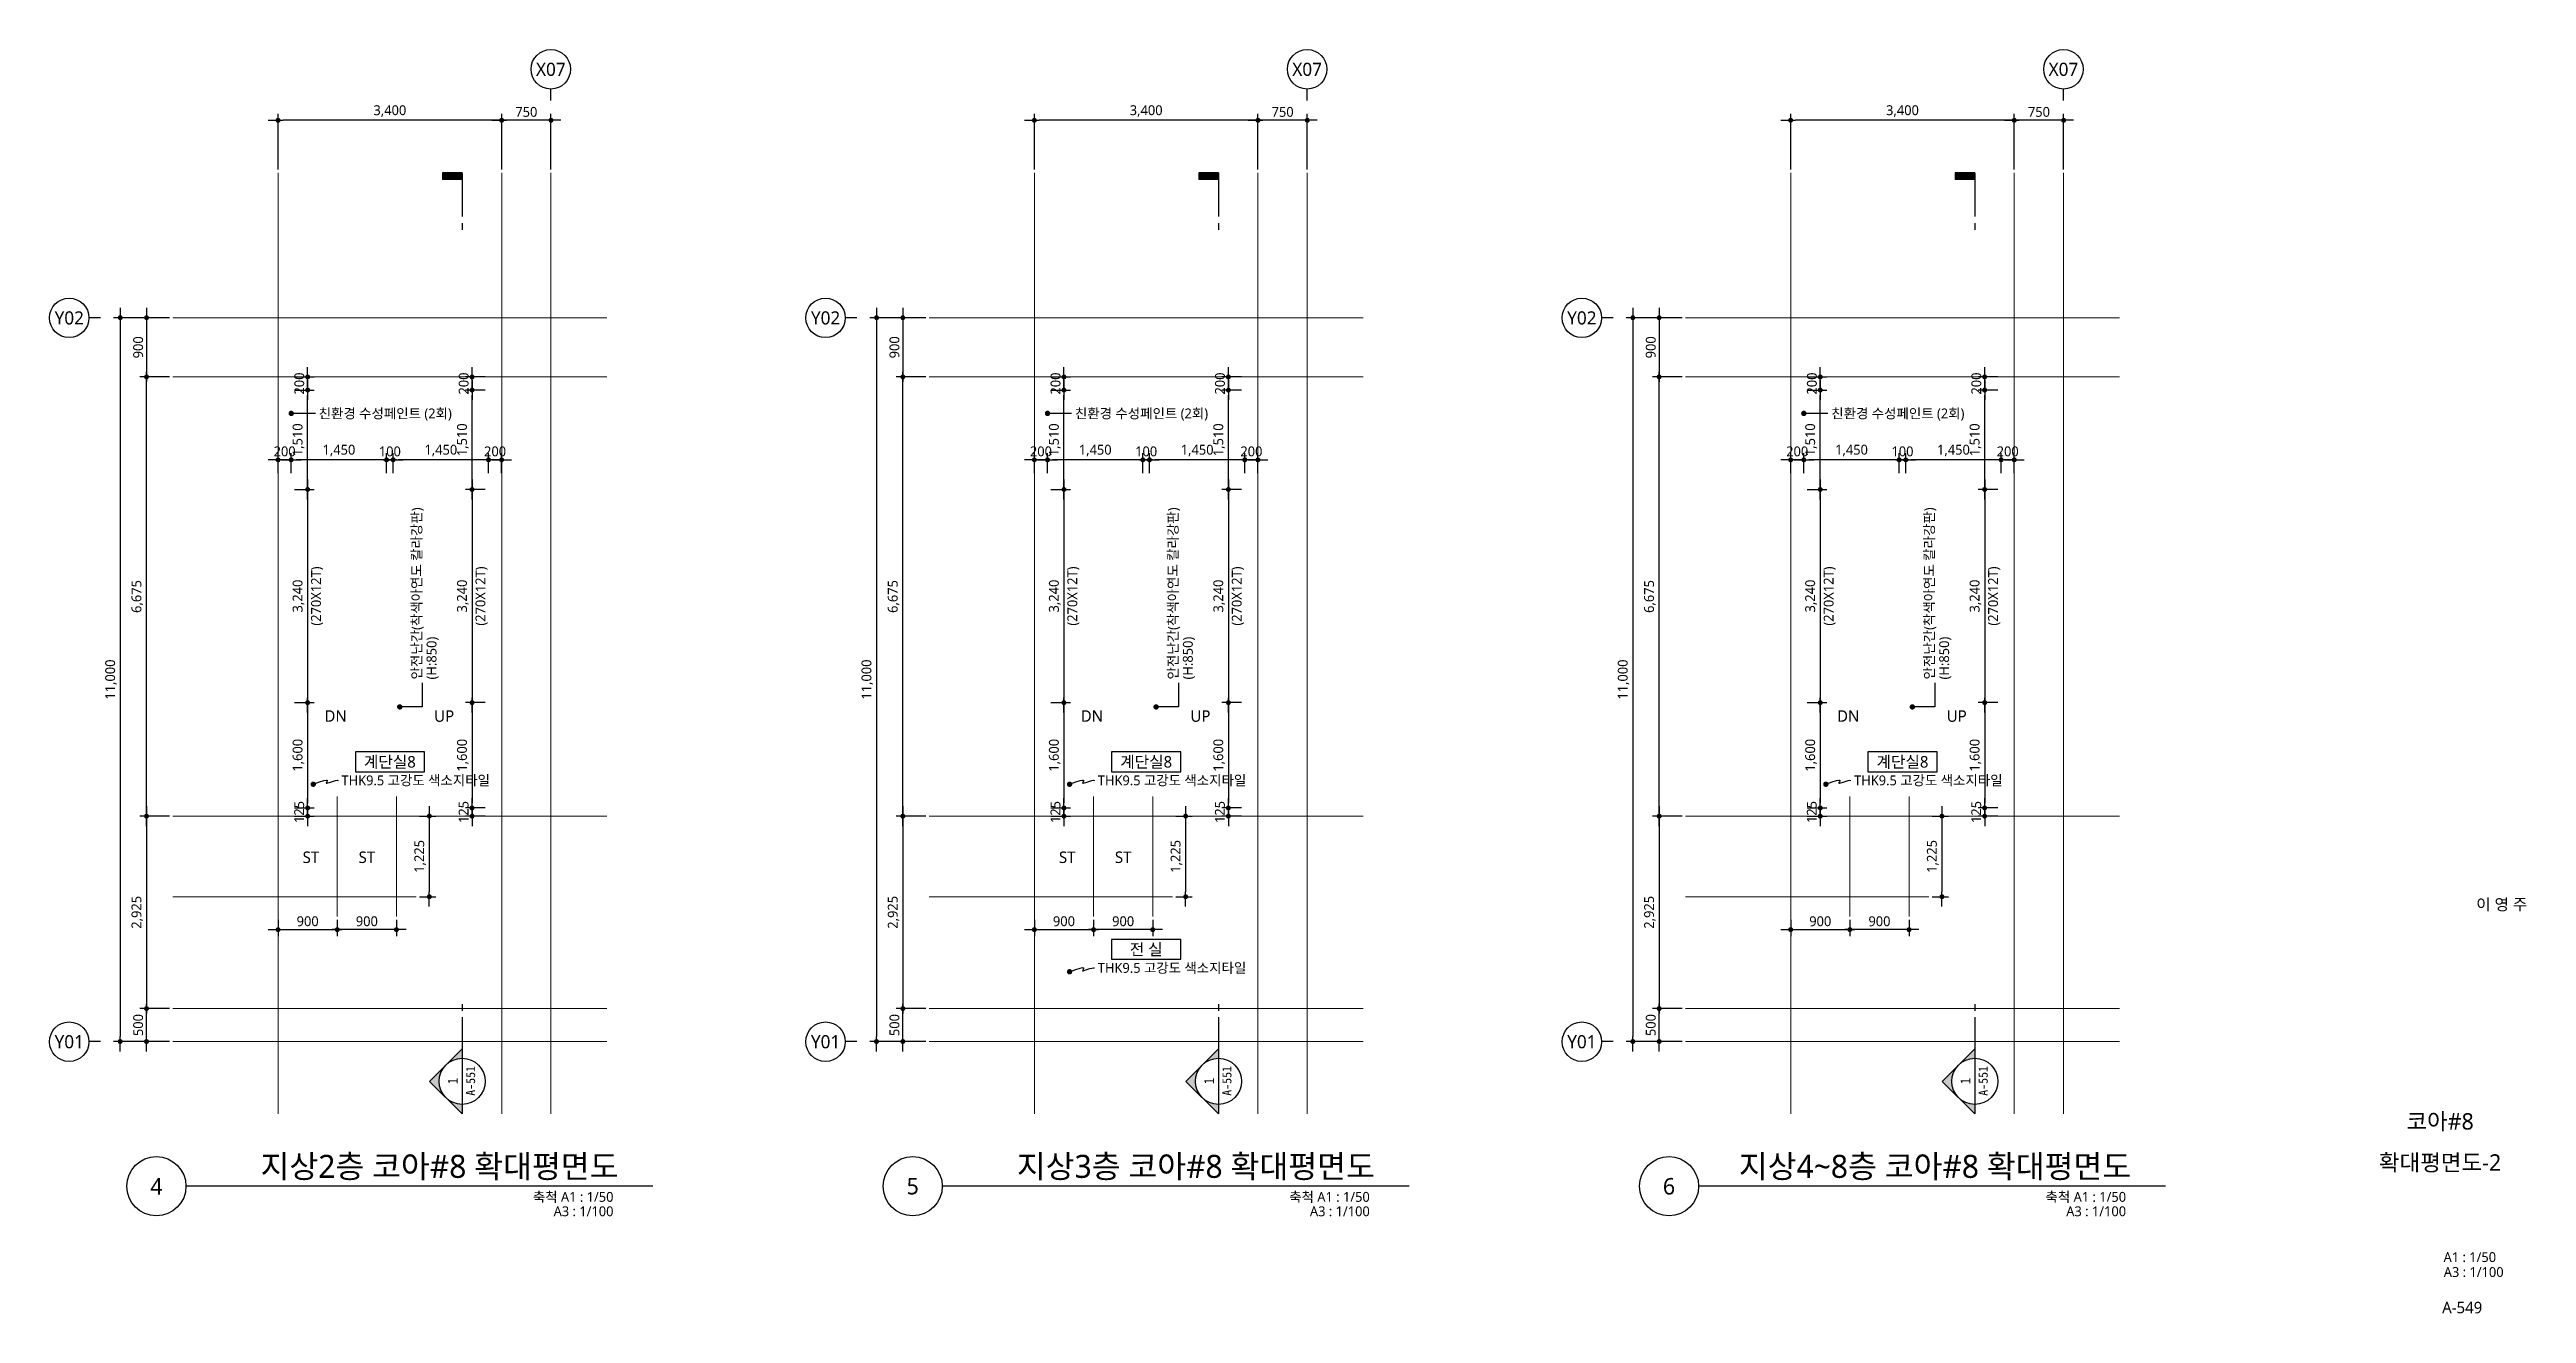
# Model space of a CAD drawing. Header units: millimetres. Extents: x 1467181 to 1850972, y 836037 to 895281.
# Drawn here: x 1640298 to 1677961, y 874037 to 893244 of the extents above; entities that cross this region are included whole.
import ezdxf
from ezdxf.enums import TextEntityAlignment as Align

# ---------------------------------------------------------------- set-up
doc = ezdxf.new("R2010")
doc.units = ezdxf.units.MM
doc.header["$MEASUREMENT"] = 0
doc.linetypes.add('CEN', pattern=[62, 60, -1, 0, -1])
doc.layers.get('0').update_dxf_attribs({"linetype": 'CONTINUOUS'})
for name, color, linetype, lineweight in [('A-AXIS-BUBL', 7, 'CONTINUOUS', 25), ('A-BORD-TEXT', 3, 'CONTINUOUS', 25), ('A-CNTL', 1, 'CEN', 15), ('A-DIMS', 7, 'CONTINUOUS', 25), ('A-MKXS-LEAD', 7, 'CONTINUOUS', 25), ('A-MKXS-MAK1', 3, 'CONTINUOUS', 25), ('A-MKXS-TEXT1', 3, 'CONTINUOUS', 25), ('A-MKXS-TEXT2', 7, 'CONTINUOUS', 25), ('A-MKXX-NAME', 3, 'CONTINUOUS', 25), ('A-MKXX-SYMB', 7, 'CONTINUOUS', 25), ('A-XXXX-SYMB', 7, 'CONTINUOUS', 25), ('A-XXXX-TXT1', 3, 'CONTINUOUS', 25), ('A-XXXX-TXT2', 3, 'CONTINUOUS', 25)]:
    doc.layers.add(name, color=color, linetype=linetype, lineweight=lineweight)
doc.styles.add('HY울릉도L', font='')
doc.styles.add('돋움체', font='')
doc.styles.add('맑은고딕', font='malgun.ttf')
doc.styles.get('HY울릉도L').set_extended_font_data('HYwulM')
doc.styles.get('돋움체').set_extended_font_data('DotumChe')
doc.dimstyles.new('CDIM', dxfattribs={"dimtxt": 3, "dimasz": 1.5, "dimexe": 2, "dimexo": 1, "dimgap": 1, "dimtad": 1, "dimdec": 0, "dimrnd": 0.5, "dimzin": 0, "dimdsep": 32, "dimlunit": 6, "dimtxsty": 'HY울릉도L', "dimblk1": '_CIDOT', "dimblk2": '_CIDOT', "dimsah": 1, "dimcen": 5.5, "dimclrd": 2, "dimclre": 2, "dimclrt": 7, "dimadec": 0, "dimazin": 0, "dimtfac": 1, "dimtdec": 0, "dimtix": 1, "dimtmove": 2, "dimatfit": 1, "dimldrblk": '_CIDOT', "dimfxl": 1, "dimtolj": 1, "dimtzin": 0, "dimlwd": -1, "dimarcsym": 0})

msp = doc.modelspace()

# ---------------------------------------------------------------- texts
at = {"layer": 'A-BORD-TEXT', "style": '맑은고딕'}
for s, height, p in [('이 영 주', 175, (1677973.8, 880165.5)), ('A1 : 1/50', 150, (1677499, 874817.8)), ('A3 : 1/100', 150, (1677613.9, 874591)), ('A-549', 175, (1677289.2, 874039.2))]:
    msp.add_text(s, height=height, dxfattribs=at).set_placement(p, align=Align.RIGHT)
for s, p in [('코아#8', (1676648.2, 876955.6)), ('확대평면도-2', (1676648.2, 876330.6))]:
    msp.add_text(s, height=250, dxfattribs=at).set_placement(p, align=Align.MIDDLE_CENTER)
at = {"layer": 'A-MKXS-TEXT1', "style": '맑은고딕'}
for s, p in [('친환경 수성페인트 (2회)', (1644390.3, 887714.8)), ('친환경 수성페인트 (2회)', (1655890.1, 887714.8)), ('친환경 수성페인트 (2회)', (1667390.3, 887714.8)), ('THK9.5 고강도 색소지타일', (1644737.6, 882138.3)), ('THK9.5 고강도 색소지타일', (1656237.6, 882138.3)), ('THK9.5 고강도 색소지타일', (1667737.6, 882138.3)), ('THK9.5 고강도 색소지타일', (1656237.6, 879288.3))]:
    msp.add_text(s, height=150, dxfattribs=at).set_placement(p, align=Align.MIDDLE_LEFT)
for s, p in [('안전난간(착색아연도 칼라강판)', (1645879.2, 883671.4)), ('안전난간(착색아연도 칼라강판)', (1657379.2, 883671.4)), ('안전난간(착색아연도 칼라강판)', (1668879.2, 883671.4)), ('(H:850)', (1646106.7, 883671.4)), ('(H:850)', (1657606.7, 883671.4)), ('(H:850)', (1669106.7, 883671.4))]:
    msp.add_text(s, height=150, rotation=90, dxfattribs=at).set_placement(p, align=Align.MIDDLE_LEFT)
at = {"layer": 'A-MKXX-NAME', "style": '맑은고딕'}
for s, p in [('DN', (1644648.3, 883115.6)), ('UP', (1646298.3, 883115.6)), ('DN', (1656148.3, 883115.6)), ('UP', (1657798.3, 883115.6)), ('DN', (1667648.3, 883115.6)), ('UP', (1669298.3, 883115.6)), ('계단실8', (1645473.2, 882419.4)), ('계단실8', (1656973.3, 882419.4)), ('계단실8', (1668473.3, 882419.4)), ('ST', (1644273.2, 880969.4)), ('ST', (1645123.2, 880969.4)), ('ST', (1655773.2, 880969.4)), ('ST', (1656623.2, 880969.4)), ('전 실', (1656973.2, 879569.4))]:
    msp.add_text(s, height=175, dxfattribs=at).set_placement(p, align=Align.MIDDLE_CENTER)
at = {"layer": 'A-XXXX-TXT1', "style": '맑은고딕'}
for s, p in [('지상2층 코아#8 확대평면도', (1648951.2, 875992)), ('지상3층 코아#8 확대평면도', (1660451.2, 875992)), ('지상4~8층 코아#8 확대평면도', (1671951.2, 875992))]:
    msp.add_text(s, height=350, dxfattribs=at).set_placement(p, align=Align.BOTTOM_RIGHT)
for s, p in [('4', (1641923.2, 875969.4)), ('5', (1653423.2, 875969.4)), ('6', (1664923.2, 875969.4))]:
    msp.add_text(s, height=250, dxfattribs=at).set_placement(p, align=Align.MIDDLE)
for s, p in [('축척 A1 : 1/50', (1648873.4, 875883.2)), ('A3 : 1/100', (1648873.4, 875664.3)), ('축척 A1 : 1/50', (1660373.4, 875883.2)), ('A3 : 1/100', (1660373.4, 875664.3)), ('축척 A1 : 1/50', (1671873.4, 875883.2)), ('A3 : 1/100', (1671873.4, 875664.3))]:
    msp.add_text(s, height=150, dxfattribs=at).set_placement(p, align=Align.TOP_RIGHT)

# ---------------------------------------------------------------- blocks, each defined once
blk = doc.blocks.new('_CIDOT')
at = {"color": 0, "linetype": 'ByBlock'}
blk.add_line((2, 0), (-1, 0), dxfattribs=at)
at = {"color": 0, "linetype": 'ByBlock', "const_width": 0.5}
blk.add_lwpolyline([(-0.25, 0, 1), (0.25, 0, 1)], format="xyb", close=True, dxfattribs=at)
blk = doc.blocks.new('*D15')
at = {"layer": 'A-DIMS', "lineweight": -2, "transparency": 16777216}
for p, q in [((-750, 13250), (-750, 14100)), ((0, 13250), (0, 14100))]:
    blk.add_line(p, q, dxfattribs=at)
at = {"layer": 'A-DIMS', "transparency": 16777216}
blk.add_line((-75, 14000), (-675, 14000), dxfattribs=at)
at = {"layer": 'A-DIMS', "transparency": 16777216, "xscale": 75, "yscale": 75, "zscale": 75, "rotation": 180}
blk.add_blockref('_CIDOT', (-750, 14000), dxfattribs=at)
at = {"layer": 'A-DIMS', "transparency": 16777216, "xscale": 75, "yscale": 75, "zscale": 75}
blk.add_blockref('_CIDOT', (0, 14000), dxfattribs=at)
at = {"layer": 'A-DIMS', "color": 3, "transparency": 16777216, "insert": (-375, 14127), "char_height": 150, "attachment_point": 5, "style": '맑은고딕'}
blk.add_mtext('\\A1;750', dxfattribs=at)
blk = doc.blocks.new('*D16')
at = {"layer": 'A-DIMS', "lineweight": -2, "transparency": 16777216}
for p, q in [((-4150, 13250), (-4150, 14100)), ((-750, 13250), (-750, 14100))]:
    blk.add_line(p, q, dxfattribs=at)
at = {"layer": 'A-DIMS', "transparency": 16777216}
blk.add_line((-825, 14000), (-4075, 14000), dxfattribs=at)
at = {"layer": 'A-DIMS', "transparency": 16777216, "xscale": 75, "yscale": 75, "zscale": 75, "rotation": 180}
blk.add_blockref('_CIDOT', (-4150, 14000), dxfattribs=at)
at = {"layer": 'A-DIMS', "transparency": 16777216, "xscale": 75, "yscale": 75, "zscale": 75}
blk.add_blockref('_CIDOT', (-750, 14000), dxfattribs=at)
at = {"layer": 'A-DIMS', "color": 3, "transparency": 16777216, "insert": (-2450, 14140), "char_height": 150, "attachment_point": 5, "style": '맑은고딕'}
blk.add_mtext('\\A1;3,400', dxfattribs=at)
blk = doc.blocks.new('*D17')
at = {"layer": 'A-DIMS', "lineweight": -2, "transparency": 16777216}
for p, q in [((-5800, 10100), (-6250, 10100)), ((-5800, 3425), (-6250, 3425))]:
    blk.add_line(p, q, dxfattribs=at)
at = {"layer": 'A-DIMS', "transparency": 16777216}
blk.add_line((-6150, 3500), (-6150, 10025), dxfattribs=at)
at = {"layer": 'A-DIMS', "transparency": 16777216, "xscale": 75, "yscale": 75, "zscale": 75}
for p, rotation in [((-6150, 10100), 90), ((-6150, 3425), 270)]:
    blk.add_blockref('_CIDOT', p, dxfattribs=dict(at, rotation=rotation))
at = {"layer": 'A-DIMS', "color": 3, "transparency": 16777216, "insert": (-6290, 6763), "char_height": 150, "attachment_point": 5, "rotation": 90, "style": '맑은고딕'}
blk.add_mtext('\\A1;6,675', dxfattribs=at)
blk = doc.blocks.new('*D18')
at = {"layer": 'A-DIMS', "lineweight": -2, "transparency": 16777216}
for p, q in [((-5800, 11000), (-6250, 11000)), ((-5800, 10100), (-6250, 10100))]:
    blk.add_line(p, q, dxfattribs=at)
at = {"layer": 'A-DIMS', "transparency": 16777216}
blk.add_line((-6150, 10925), (-6150, 10175), dxfattribs=at)
at = {"layer": 'A-DIMS', "transparency": 16777216, "xscale": 75, "yscale": 75, "zscale": 75}
for p, rotation in [((-6150, 11000), 90), ((-6150, 10100), 270)]:
    blk.add_blockref('_CIDOT', p, dxfattribs=dict(at, rotation=rotation))
at = {"layer": 'A-DIMS', "color": 3, "transparency": 16777216, "insert": (-6277, 10550), "char_height": 150, "attachment_point": 5, "rotation": 90, "style": '맑은고딕'}
blk.add_mtext('\\A1;900', dxfattribs=at)
blk = doc.blocks.new('*D19')
at = {"layer": 'A-DIMS', "lineweight": -2, "transparency": 16777216}
for p, q in [((-5800, 11000), (-6650, 11000)), ((-5800, 0), (-6650, 0))]:
    blk.add_line(p, q, dxfattribs=at)
at = {"layer": 'A-DIMS', "transparency": 16777216}
blk.add_line((-6550, 10925), (-6550, 75), dxfattribs=at)
at = {"layer": 'A-DIMS', "transparency": 16777216, "xscale": 75, "yscale": 75, "zscale": 75}
for p, rotation in [((-6550, 11000), 90), ((-6550, 0), 270)]:
    blk.add_blockref('_CIDOT', p, dxfattribs=dict(at, rotation=rotation))
at = {"layer": 'A-DIMS', "color": 3, "transparency": 16777216, "insert": (-6690, 5500), "char_height": 150, "attachment_point": 5, "rotation": 90, "style": '맑은고딕'}
blk.add_mtext('\\A1;11,000', dxfattribs=at)
blk = doc.blocks.new('*D20')
at = {"layer": 'A-DIMS', "lineweight": -2, "transparency": 16777216}
for p, q in [((-5800, 3425), (-6250, 3425)), ((-5800, 500), (-6250, 500))]:
    blk.add_line(p, q, dxfattribs=at)
at = {"layer": 'A-DIMS', "transparency": 16777216}
blk.add_line((-6150, 3350), (-6150, 575), dxfattribs=at)
at = {"layer": 'A-DIMS', "transparency": 16777216, "xscale": 75, "yscale": 75, "zscale": 75}
for p, rotation in [((-6150, 3425), 90), ((-6150, 500), 270)]:
    blk.add_blockref('_CIDOT', p, dxfattribs=dict(at, rotation=rotation))
at = {"layer": 'A-DIMS', "color": 3, "transparency": 16777216, "insert": (-6290, 1963), "char_height": 150, "attachment_point": 5, "rotation": 90, "style": '맑은고딕'}
blk.add_mtext('\\A1;2,925', dxfattribs=at)
blk = doc.blocks.new('*D21')
at = {"layer": 'A-DIMS', "lineweight": -2, "transparency": 16777216}
for p, q in [((-5800, 500), (-6250, 500)), ((-5800, 0), (-6250, 0))]:
    blk.add_line(p, q, dxfattribs=at)
at = {"layer": 'A-DIMS', "transparency": 16777216}
blk.add_line((-6150, 75), (-6150, 425), dxfattribs=at)
at = {"layer": 'A-DIMS', "transparency": 16777216, "xscale": 75, "yscale": 75, "zscale": 75}
for p, rotation in [((-6150, 500), 90), ((-6150, 0), 270)]:
    blk.add_blockref('_CIDOT', p, dxfattribs=dict(at, rotation=rotation))
at = {"layer": 'A-DIMS', "color": 3, "transparency": 16777216, "insert": (-6277, 250), "char_height": 150, "attachment_point": 5, "rotation": 90, "style": '맑은고딕'}
blk.add_mtext('\\A1;500', dxfattribs=at)
blk = doc.blocks.new('*D22')
at = {"layer": 'A-DIMS', "lineweight": -2, "transparency": 16777216}
for p, q in [((-3250, 1850), (-3250, 1600)), ((-2350, 1850), (-2350, 1600))]:
    blk.add_line(p, q, dxfattribs=at)
at = {"layer": 'A-DIMS', "transparency": 16777216}
blk.add_line((-2425, 1700), (-3175, 1700), dxfattribs=at)
at = {"layer": 'A-DIMS', "transparency": 16777216, "xscale": 75, "yscale": 75, "zscale": 75, "rotation": 180}
blk.add_blockref('_CIDOT', (-3250, 1700), dxfattribs=at)
at = {"layer": 'A-DIMS', "transparency": 16777216, "xscale": 75, "yscale": 75, "zscale": 75}
blk.add_blockref('_CIDOT', (-2350, 1700), dxfattribs=at)
at = {"layer": 'A-DIMS', "color": 3, "transparency": 16777216, "insert": (-2800, 1827), "char_height": 150, "attachment_point": 5, "style": '맑은고딕'}
blk.add_mtext('\\A1;900', dxfattribs=at)
blk = doc.blocks.new('*D23')
at = {"layer": 'A-DIMS', "lineweight": -2, "transparency": 16777216}
for p, q in [((-4150, 1850), (-4150, 1600)), ((-3250, 1850), (-3250, 1600))]:
    blk.add_line(p, q, dxfattribs=at)
at = {"layer": 'A-DIMS', "transparency": 16777216}
blk.add_line((-4075, 1700), (-3325, 1700), dxfattribs=at)
at = {"layer": 'A-DIMS', "transparency": 16777216, "xscale": 75, "yscale": 75, "zscale": 75, "rotation": 180}
blk.add_blockref('_CIDOT', (-4150, 1700), dxfattribs=at)
at = {"layer": 'A-DIMS', "transparency": 16777216, "xscale": 75, "yscale": 75, "zscale": 75}
blk.add_blockref('_CIDOT', (-3250, 1700), dxfattribs=at)
at = {"layer": 'A-DIMS', "color": 3, "transparency": 16777216, "insert": (-3700, 1827), "char_height": 150, "attachment_point": 5, "style": '맑은고딕'}
blk.add_mtext('\\A1;900', dxfattribs=at)
blk = doc.blocks.new('*D24')
at = {"layer": 'A-DIMS', "lineweight": -2, "transparency": 16777216}
for p, q in [((-2000, 3425), (-1750, 3425)), ((-2000, 2200), (-1750, 2200))]:
    blk.add_line(p, q, dxfattribs=at)
at = {"layer": 'A-DIMS', "transparency": 16777216}
blk.add_line((-1850, 3350), (-1850, 2275), dxfattribs=at)
at = {"layer": 'A-DIMS', "transparency": 16777216, "xscale": 75, "yscale": 75, "zscale": 75}
for p, rotation in [((-1850, 3425), 90), ((-1850, 2200), 270)]:
    blk.add_blockref('_CIDOT', p, dxfattribs=dict(at, rotation=rotation))
at = {"layer": 'A-DIMS', "color": 3, "transparency": 16777216, "insert": (-1990, 2813), "char_height": 150, "attachment_point": 5, "rotation": 90, "style": '맑은고딕'}
blk.add_mtext('\\A1;1,225', dxfattribs=at)
blk = doc.blocks.new('CORE 8- 단면')
at = {"layer": 'A-MKXS-MAK1'}
blk.add_hatch(color=256, dxfattribs=at).paths.add_polyline_path([(22637, 13698), (22637, 13798), (22937, 13798), (22937, 13698)])
h = blk.add_hatch(color=256, dxfattribs=at)
h.paths.add_polyline_path([(22442, -7), (22690, 241, 0.414214), (22690, -254)])
h.paths.add_polyline_path([(22690, 241), (22937, 488), (22937, 343, 0.198912)])
h.paths.add_polyline_path([(22690, -254, 0.198912), (22937, -357), (22937, -502)])
for p, q in [((22637, 13798), (22637, 13698)), ((22937, 13798), (22637, 13798)), ((22937, 13698), (22637, 13698)), ((22937, 13798), (22937, 13135)), ((22937, 13035), (22937, 12935)), ((22937, 1166), (22937, 1066)), ((22937, 966), (22937, -502)), ((22937, 488), (22442, -7)), ((22937, -502), (22442, -7))]:
    blk.add_line(p, q, dxfattribs=at)
blk.add_circle((22937, -7), 350, dxfattribs=at)
at = {"layer": 'A-MKXS-TEXT2', "style": '돋움체'}
for s, height, p in [('1', 150, (22793, -2)), ('A-551', 140, (23065, 0))]:
    blk.add_text(s, height=height, rotation=90, dxfattribs=at).set_placement(p, align=Align.MIDDLE)
blk = doc.blocks.new('*D314')
at = {"layer": 'A-DIMS', "lineweight": -2, "transparency": 16777216}
for p, q in [((1646923, 886559), (1646623, 886559)), ((1646923, 883319), (1646623, 883319))]:
    blk.add_line(p, q, dxfattribs=at)
at = {"layer": 'A-DIMS', "transparency": 16777216}
blk.add_line((1646723, 886484), (1646723, 883394), dxfattribs=at)
at = {"layer": 'A-DIMS', "transparency": 16777216, "xscale": 75, "yscale": 75, "zscale": 75}
for p, rotation in [((1646723, 886559), 90), ((1646723, 883319), 270)]:
    blk.add_blockref('_CIDOT', p, dxfattribs=dict(at, rotation=rotation))
at = {"layer": 'A-DIMS', "color": 3, "transparency": 16777216, "char_height": 150, "attachment_point": 5, "rotation": 90, "style": '맑은고딕'}
for s, insert in [('\\A1;3,240', (1646583, 884939)), ('\\A1;(270X12T)', (1646867, 884939))]:
    blk.add_mtext(s, dxfattribs=dict(at, insert=insert))
blk = doc.blocks.new('*D315')
at = {"layer": 'A-DIMS', "lineweight": -2, "transparency": 16777216}
for p, q in [((1646923, 888069), (1646623, 888069)), ((1646923, 886559), (1646623, 886559))]:
    blk.add_line(p, q, dxfattribs=at)
at = {"layer": 'A-DIMS', "transparency": 16777216}
blk.add_line((1646723, 886634), (1646723, 887994), dxfattribs=at)
at = {"layer": 'A-DIMS', "transparency": 16777216, "xscale": 75, "yscale": 75, "zscale": 75}
for p, rotation in [((1646723, 888069), 90), ((1646723, 886559), 270)]:
    blk.add_blockref('_CIDOT', p, dxfattribs=dict(at, rotation=rotation))
at = {"layer": 'A-DIMS', "color": 3, "transparency": 16777216, "insert": (1646583, 887314), "char_height": 150, "attachment_point": 5, "rotation": 90, "style": '맑은고딕'}
blk.add_mtext('\\A1;1,510', dxfattribs=at)
blk = doc.blocks.new('*D316')
at = {"layer": 'A-DIMS', "lineweight": -2, "transparency": 16777216}
for p, q in [((1646923, 883319), (1646623, 883319)), ((1646923, 881719), (1646623, 881719))]:
    blk.add_line(p, q, dxfattribs=at)
at = {"layer": 'A-DIMS', "transparency": 16777216}
blk.add_line((1646723, 883244), (1646723, 881794), dxfattribs=at)
at = {"layer": 'A-DIMS', "transparency": 16777216, "xscale": 75, "yscale": 75, "zscale": 75}
for p, rotation in [((1646723, 883319), 90), ((1646723, 881719), 270)]:
    blk.add_blockref('_CIDOT', p, dxfattribs=dict(at, rotation=rotation))
at = {"layer": 'A-DIMS', "color": 3, "transparency": 16777216, "insert": (1646583, 882519), "char_height": 150, "attachment_point": 5, "rotation": 90, "style": '맑은고딕'}
blk.add_mtext('\\A1;1,600', dxfattribs=at)
blk = doc.blocks.new('*D317')
at = {"layer": 'A-DIMS', "lineweight": -2, "transparency": 16777216}
for p, q in [((1646923, 881719), (1646623, 881719)), ((1646923, 881594), (1646623, 881594))]:
    blk.add_line(p, q, dxfattribs=at)
at = {"layer": 'A-DIMS', "transparency": 16777216}
for p, q in [((1646723, 881794), (1646723, 881869)), ((1646723, 881719), (1646723, 881594)), ((1646723, 881519), (1646723, 881444))]:
    blk.add_line(p, q, dxfattribs=at)
at = {"layer": 'A-DIMS', "transparency": 16777216, "xscale": 75, "yscale": 75, "zscale": 75}
for p, rotation in [((1646723, 881719), 270), ((1646723, 881594), 90)]:
    blk.add_blockref('_CIDOT', p, dxfattribs=dict(at, rotation=rotation))
at = {"layer": 'A-DIMS', "color": 3, "transparency": 16777216, "insert": (1646595, 881657), "char_height": 150, "attachment_point": 5, "rotation": 90, "style": '맑은고딕'}
blk.add_mtext('\\A1;125', dxfattribs=at)
blk = doc.blocks.new('*D318')
at = {"layer": 'A-DIMS', "lineweight": -2, "transparency": 16777216}
for p, q in [((1646923, 888269), (1646623, 888269)), ((1646923, 888069), (1646623, 888069))]:
    blk.add_line(p, q, dxfattribs=at)
at = {"layer": 'A-DIMS', "transparency": 16777216}
for p, q in [((1646723, 888344), (1646723, 888419)), ((1646723, 888069), (1646723, 888269)), ((1646723, 887994), (1646723, 887919))]:
    blk.add_line(p, q, dxfattribs=at)
at = {"layer": 'A-DIMS', "transparency": 16777216, "xscale": 75, "yscale": 75, "zscale": 75}
for p, rotation in [((1646723, 888269), 270), ((1646723, 888069), 90)]:
    blk.add_blockref('_CIDOT', p, dxfattribs=dict(at, rotation=rotation))
at = {"layer": 'A-DIMS', "color": 3, "transparency": 16777216, "insert": (1646596, 888169), "char_height": 150, "attachment_point": 5, "rotation": 90, "style": '맑은고딕'}
blk.add_mtext('\\A1;200', dxfattribs=at)
blk = doc.blocks.new('*D319')
at = {"layer": 'A-DIMS', "lineweight": -2, "transparency": 16777216}
for p, q in [((1645523, 886809), (1645523, 887109)), ((1646973, 886809), (1646973, 887109))]:
    blk.add_line(p, q, dxfattribs=at)
at = {"layer": 'A-DIMS', "transparency": 16777216}
blk.add_line((1646898, 887009), (1645598, 887009), dxfattribs=at)
at = {"layer": 'A-DIMS', "transparency": 16777216, "xscale": 75, "yscale": 75, "zscale": 75, "rotation": 180}
blk.add_blockref('_CIDOT', (1645523, 887009), dxfattribs=at)
at = {"layer": 'A-DIMS', "transparency": 16777216, "xscale": 75, "yscale": 75, "zscale": 75}
blk.add_blockref('_CIDOT', (1646973, 887009), dxfattribs=at)
at = {"layer": 'A-DIMS', "color": 3, "transparency": 16777216, "insert": (1646248, 887150), "char_height": 150, "attachment_point": 5, "style": '맑은고딕'}
blk.add_mtext('\\A1;1,450', dxfattribs=at)
blk = doc.blocks.new('*D320')
at = {"layer": 'A-DIMS', "transparency": 16777216}
for p, q in [((1646898, 887009), (1646823, 887009)), ((1647173, 887009), (1646973, 887009)), ((1647248, 887009), (1647323, 887009))]:
    blk.add_line(p, q, dxfattribs=at)
at = {"layer": 'A-DIMS', "lineweight": -2, "transparency": 16777216}
for p, q in [((1646973, 886809), (1646973, 887109)), ((1647173, 886809), (1647173, 887109))]:
    blk.add_line(p, q, dxfattribs=at)
at = {"layer": 'A-DIMS', "transparency": 16777216, "xscale": 75, "yscale": 75, "zscale": 75}
blk.add_blockref('_CIDOT', (1646973, 887009), dxfattribs=at)
at = {"layer": 'A-DIMS', "transparency": 16777216, "xscale": 75, "yscale": 75, "zscale": 75, "rotation": 180}
blk.add_blockref('_CIDOT', (1647173, 887009), dxfattribs=at)
at = {"layer": 'A-DIMS', "color": 3, "transparency": 16777216, "insert": (1647073, 887137), "char_height": 150, "attachment_point": 5, "style": '맑은고딕'}
blk.add_mtext('\\A1;200', dxfattribs=at)
blk = doc.blocks.new('*D321')
at = {"layer": 'A-DIMS', "lineweight": -2, "transparency": 16777216}
for p, q in [((1643973, 886809), (1643973, 887109)), ((1645423, 886809), (1645423, 887109))]:
    blk.add_line(p, q, dxfattribs=at)
at = {"layer": 'A-DIMS', "transparency": 16777216}
blk.add_line((1645348, 887009), (1644048, 887009), dxfattribs=at)
at = {"layer": 'A-DIMS', "transparency": 16777216, "xscale": 75, "yscale": 75, "zscale": 75, "rotation": 180}
blk.add_blockref('_CIDOT', (1643973, 887009), dxfattribs=at)
at = {"layer": 'A-DIMS', "transparency": 16777216, "xscale": 75, "yscale": 75, "zscale": 75}
blk.add_blockref('_CIDOT', (1645423, 887009), dxfattribs=at)
at = {"layer": 'A-DIMS', "color": 3, "transparency": 16777216, "insert": (1644698, 887150), "char_height": 150, "attachment_point": 5, "style": '맑은고딕'}
blk.add_mtext('\\A1;1,450', dxfattribs=at)
blk = doc.blocks.new('*D322')
at = {"layer": 'A-DIMS', "transparency": 16777216}
for p, q in [((1645348, 887009), (1645273, 887009)), ((1645523, 887009), (1645423, 887009)), ((1645598, 887009), (1645673, 887009))]:
    blk.add_line(p, q, dxfattribs=at)
at = {"layer": 'A-DIMS', "lineweight": -2, "transparency": 16777216}
for p, q in [((1645423, 886809), (1645423, 887109)), ((1645523, 886809), (1645523, 887109))]:
    blk.add_line(p, q, dxfattribs=at)
at = {"layer": 'A-DIMS', "transparency": 16777216, "xscale": 75, "yscale": 75, "zscale": 75}
blk.add_blockref('_CIDOT', (1645423, 887009), dxfattribs=at)
at = {"layer": 'A-DIMS', "transparency": 16777216, "xscale": 75, "yscale": 75, "zscale": 75, "rotation": 180}
blk.add_blockref('_CIDOT', (1645523, 887009), dxfattribs=at)
at = {"layer": 'A-DIMS', "color": 3, "transparency": 16777216, "insert": (1645473, 887137), "char_height": 150, "attachment_point": 5, "style": '맑은고딕'}
blk.add_mtext('\\A1;100', dxfattribs=at)
blk = doc.blocks.new('*D323')
at = {"layer": 'A-DIMS', "transparency": 16777216}
for p, q in [((1643698, 887009), (1643623, 887009)), ((1643973, 887009), (1643773, 887009)), ((1644048, 887009), (1644123, 887009))]:
    blk.add_line(p, q, dxfattribs=at)
at = {"layer": 'A-DIMS', "lineweight": -2, "transparency": 16777216}
for p, q in [((1643773, 886809), (1643773, 887109)), ((1643973, 886809), (1643973, 887109))]:
    blk.add_line(p, q, dxfattribs=at)
at = {"layer": 'A-DIMS', "transparency": 16777216, "xscale": 75, "yscale": 75, "zscale": 75}
blk.add_blockref('_CIDOT', (1643773, 887009), dxfattribs=at)
at = {"layer": 'A-DIMS', "transparency": 16777216, "xscale": 75, "yscale": 75, "zscale": 75, "rotation": 180}
blk.add_blockref('_CIDOT', (1643973, 887009), dxfattribs=at)
at = {"layer": 'A-DIMS', "color": 3, "transparency": 16777216, "insert": (1643873, 887137), "char_height": 150, "attachment_point": 5, "style": '맑은고딕'}
blk.add_mtext('\\A1;200', dxfattribs=at)
blk = doc.blocks.new('*D324')
at = {"layer": 'A-DIMS', "lineweight": -2, "transparency": 16777216}
for p, q in [((1644023, 886559), (1644323, 886559)), ((1644023, 883319), (1644323, 883319))]:
    blk.add_line(p, q, dxfattribs=at)
at = {"layer": 'A-DIMS', "transparency": 16777216}
blk.add_line((1644223, 886484), (1644223, 883394), dxfattribs=at)
at = {"layer": 'A-DIMS', "transparency": 16777216, "xscale": 75, "yscale": 75, "zscale": 75}
for p, rotation in [((1644223, 886559), 90), ((1644223, 883319), 270)]:
    blk.add_blockref('_CIDOT', p, dxfattribs=dict(at, rotation=rotation))
at = {"layer": 'A-DIMS', "color": 3, "transparency": 16777216, "char_height": 150, "attachment_point": 5, "rotation": 90, "style": '맑은고딕'}
for s, insert in [('\\A1;3,240', (1644083, 884939)), ('\\A1;(270X12T)', (1644367, 884939))]:
    blk.add_mtext(s, dxfattribs=dict(at, insert=insert))
blk = doc.blocks.new('*D325')
at = {"layer": 'A-DIMS', "lineweight": -2, "transparency": 16777216}
for p, q in [((1644023, 888069), (1644323, 888069)), ((1644023, 886559), (1644323, 886559))]:
    blk.add_line(p, q, dxfattribs=at)
at = {"layer": 'A-DIMS', "transparency": 16777216}
blk.add_line((1644223, 886634), (1644223, 887994), dxfattribs=at)
at = {"layer": 'A-DIMS', "transparency": 16777216, "xscale": 75, "yscale": 75, "zscale": 75}
for p, rotation in [((1644223, 888069), 90), ((1644223, 886559), 270)]:
    blk.add_blockref('_CIDOT', p, dxfattribs=dict(at, rotation=rotation))
at = {"layer": 'A-DIMS', "color": 3, "transparency": 16777216, "insert": (1644083, 887314), "char_height": 150, "attachment_point": 5, "rotation": 90, "style": '맑은고딕'}
blk.add_mtext('\\A1;1,510', dxfattribs=at)
blk = doc.blocks.new('*D326')
at = {"layer": 'A-DIMS', "lineweight": -2, "transparency": 16777216}
for p, q in [((1644023, 883319), (1644323, 883319)), ((1644023, 881719), (1644323, 881719))]:
    blk.add_line(p, q, dxfattribs=at)
at = {"layer": 'A-DIMS', "transparency": 16777216}
blk.add_line((1644223, 883244), (1644223, 881794), dxfattribs=at)
at = {"layer": 'A-DIMS', "transparency": 16777216, "xscale": 75, "yscale": 75, "zscale": 75}
for p, rotation in [((1644223, 883319), 90), ((1644223, 881719), 270)]:
    blk.add_blockref('_CIDOT', p, dxfattribs=dict(at, rotation=rotation))
at = {"layer": 'A-DIMS', "color": 3, "transparency": 16777216, "insert": (1644083, 882519), "char_height": 150, "attachment_point": 5, "rotation": 90, "style": '맑은고딕'}
blk.add_mtext('\\A1;1,600', dxfattribs=at)
blk = doc.blocks.new('*D327')
at = {"layer": 'A-DIMS', "lineweight": -2, "transparency": 16777216}
for p, q in [((1644023, 881719), (1644323, 881719)), ((1644023, 881594), (1644323, 881594))]:
    blk.add_line(p, q, dxfattribs=at)
at = {"layer": 'A-DIMS', "transparency": 16777216}
for p, q in [((1644223, 881794), (1644223, 881869)), ((1644223, 881719), (1644223, 881594)), ((1644223, 881519), (1644223, 881444))]:
    blk.add_line(p, q, dxfattribs=at)
at = {"layer": 'A-DIMS', "transparency": 16777216, "xscale": 75, "yscale": 75, "zscale": 75}
for p, rotation in [((1644223, 881719), 270), ((1644223, 881594), 90)]:
    blk.add_blockref('_CIDOT', p, dxfattribs=dict(at, rotation=rotation))
at = {"layer": 'A-DIMS', "color": 3, "transparency": 16777216, "insert": (1644095, 881657), "char_height": 150, "attachment_point": 5, "rotation": 90, "style": '맑은고딕'}
blk.add_mtext('\\A1;125', dxfattribs=at)
blk = doc.blocks.new('*D328')
at = {"layer": 'A-DIMS', "lineweight": -2, "transparency": 16777216}
for p, q in [((1644023, 888269), (1644323, 888269)), ((1644023, 888069), (1644323, 888069))]:
    blk.add_line(p, q, dxfattribs=at)
at = {"layer": 'A-DIMS', "transparency": 16777216}
for p, q in [((1644223, 888344), (1644223, 888419)), ((1644223, 888069), (1644223, 888269)), ((1644223, 887994), (1644223, 887919))]:
    blk.add_line(p, q, dxfattribs=at)
at = {"layer": 'A-DIMS', "transparency": 16777216, "xscale": 75, "yscale": 75, "zscale": 75}
for p, rotation in [((1644223, 888269), 270), ((1644223, 888069), 90)]:
    blk.add_blockref('_CIDOT', p, dxfattribs=dict(at, rotation=rotation))
at = {"layer": 'A-DIMS', "color": 3, "transparency": 16777216, "insert": (1644096, 888169), "char_height": 150, "attachment_point": 5, "rotation": 90, "style": '맑은고딕'}
blk.add_mtext('\\A1;200', dxfattribs=at)
blk = doc.blocks.new('*D329')
at = {"layer": 'A-DIMS', "lineweight": -2, "transparency": 16777216}
for p, q in [((1658423, 886559), (1658123, 886559)), ((1658423, 883319), (1658123, 883319))]:
    blk.add_line(p, q, dxfattribs=at)
at = {"layer": 'A-DIMS', "transparency": 16777216}
blk.add_line((1658223, 886484), (1658223, 883394), dxfattribs=at)
at = {"layer": 'A-DIMS', "transparency": 16777216, "xscale": 75, "yscale": 75, "zscale": 75}
for p, rotation in [((1658223, 886559), 90), ((1658223, 883319), 270)]:
    blk.add_blockref('_CIDOT', p, dxfattribs=dict(at, rotation=rotation))
at = {"layer": 'A-DIMS', "color": 3, "transparency": 16777216, "char_height": 150, "attachment_point": 5, "rotation": 90, "style": '맑은고딕'}
for s, insert in [('\\A1;3,240', (1658083, 884939)), ('\\A1;(270X12T)', (1658367, 884939))]:
    blk.add_mtext(s, dxfattribs=dict(at, insert=insert))
blk = doc.blocks.new('*D330')
at = {"layer": 'A-DIMS', "lineweight": -2, "transparency": 16777216}
for p, q in [((1658423, 888069), (1658123, 888069)), ((1658423, 886559), (1658123, 886559))]:
    blk.add_line(p, q, dxfattribs=at)
at = {"layer": 'A-DIMS', "transparency": 16777216}
blk.add_line((1658223, 886634), (1658223, 887994), dxfattribs=at)
at = {"layer": 'A-DIMS', "transparency": 16777216, "xscale": 75, "yscale": 75, "zscale": 75}
for p, rotation in [((1658223, 888069), 90), ((1658223, 886559), 270)]:
    blk.add_blockref('_CIDOT', p, dxfattribs=dict(at, rotation=rotation))
at = {"layer": 'A-DIMS', "color": 3, "transparency": 16777216, "insert": (1658083, 887314), "char_height": 150, "attachment_point": 5, "rotation": 90, "style": '맑은고딕'}
blk.add_mtext('\\A1;1,510', dxfattribs=at)
blk = doc.blocks.new('*D331')
at = {"layer": 'A-DIMS', "lineweight": -2, "transparency": 16777216}
for p, q in [((1658423, 883319), (1658123, 883319)), ((1658423, 881719), (1658123, 881719))]:
    blk.add_line(p, q, dxfattribs=at)
at = {"layer": 'A-DIMS', "transparency": 16777216}
blk.add_line((1658223, 883244), (1658223, 881794), dxfattribs=at)
at = {"layer": 'A-DIMS', "transparency": 16777216, "xscale": 75, "yscale": 75, "zscale": 75}
for p, rotation in [((1658223, 883319), 90), ((1658223, 881719), 270)]:
    blk.add_blockref('_CIDOT', p, dxfattribs=dict(at, rotation=rotation))
at = {"layer": 'A-DIMS', "color": 3, "transparency": 16777216, "insert": (1658083, 882519), "char_height": 150, "attachment_point": 5, "rotation": 90, "style": '맑은고딕'}
blk.add_mtext('\\A1;1,600', dxfattribs=at)
blk = doc.blocks.new('*D332')
at = {"layer": 'A-DIMS', "lineweight": -2, "transparency": 16777216}
for p, q in [((1658423, 881719), (1658123, 881719)), ((1658423, 881594), (1658123, 881594))]:
    blk.add_line(p, q, dxfattribs=at)
at = {"layer": 'A-DIMS', "transparency": 16777216}
for p, q in [((1658223, 881794), (1658223, 881869)), ((1658223, 881719), (1658223, 881594)), ((1658223, 881519), (1658223, 881444))]:
    blk.add_line(p, q, dxfattribs=at)
at = {"layer": 'A-DIMS', "transparency": 16777216, "xscale": 75, "yscale": 75, "zscale": 75}
for p, rotation in [((1658223, 881719), 270), ((1658223, 881594), 90)]:
    blk.add_blockref('_CIDOT', p, dxfattribs=dict(at, rotation=rotation))
at = {"layer": 'A-DIMS', "color": 3, "transparency": 16777216, "insert": (1658095, 881657), "char_height": 150, "attachment_point": 5, "rotation": 90, "style": '맑은고딕'}
blk.add_mtext('\\A1;125', dxfattribs=at)
blk = doc.blocks.new('*D333')
at = {"layer": 'A-DIMS', "lineweight": -2, "transparency": 16777216}
for p, q in [((1658423, 888269), (1658123, 888269)), ((1658423, 888069), (1658123, 888069))]:
    blk.add_line(p, q, dxfattribs=at)
at = {"layer": 'A-DIMS', "transparency": 16777216}
for p, q in [((1658223, 888344), (1658223, 888419)), ((1658223, 888069), (1658223, 888269)), ((1658223, 887994), (1658223, 887919))]:
    blk.add_line(p, q, dxfattribs=at)
at = {"layer": 'A-DIMS', "transparency": 16777216, "xscale": 75, "yscale": 75, "zscale": 75}
for p, rotation in [((1658223, 888269), 270), ((1658223, 888069), 90)]:
    blk.add_blockref('_CIDOT', p, dxfattribs=dict(at, rotation=rotation))
at = {"layer": 'A-DIMS', "color": 3, "transparency": 16777216, "insert": (1658096, 888169), "char_height": 150, "attachment_point": 5, "rotation": 90, "style": '맑은고딕'}
blk.add_mtext('\\A1;200', dxfattribs=at)
blk = doc.blocks.new('*D334')
at = {"layer": 'A-DIMS', "lineweight": -2, "transparency": 16777216}
for p, q in [((1657023, 886809), (1657023, 887109)), ((1658473, 886809), (1658473, 887109))]:
    blk.add_line(p, q, dxfattribs=at)
at = {"layer": 'A-DIMS', "transparency": 16777216}
blk.add_line((1658398, 887009), (1657098, 887009), dxfattribs=at)
at = {"layer": 'A-DIMS', "transparency": 16777216, "xscale": 75, "yscale": 75, "zscale": 75, "rotation": 180}
blk.add_blockref('_CIDOT', (1657023, 887009), dxfattribs=at)
at = {"layer": 'A-DIMS', "transparency": 16777216, "xscale": 75, "yscale": 75, "zscale": 75}
blk.add_blockref('_CIDOT', (1658473, 887009), dxfattribs=at)
at = {"layer": 'A-DIMS', "color": 3, "transparency": 16777216, "insert": (1657748, 887150), "char_height": 150, "attachment_point": 5, "style": '맑은고딕'}
blk.add_mtext('\\A1;1,450', dxfattribs=at)
blk = doc.blocks.new('*D335')
at = {"layer": 'A-DIMS', "transparency": 16777216}
for p, q in [((1658398, 887009), (1658323, 887009)), ((1658673, 887009), (1658473, 887009)), ((1658748, 887009), (1658823, 887009))]:
    blk.add_line(p, q, dxfattribs=at)
at = {"layer": 'A-DIMS', "lineweight": -2, "transparency": 16777216}
for p, q in [((1658473, 886809), (1658473, 887109)), ((1658673, 886809), (1658673, 887109))]:
    blk.add_line(p, q, dxfattribs=at)
at = {"layer": 'A-DIMS', "transparency": 16777216, "xscale": 75, "yscale": 75, "zscale": 75}
blk.add_blockref('_CIDOT', (1658473, 887009), dxfattribs=at)
at = {"layer": 'A-DIMS', "transparency": 16777216, "xscale": 75, "yscale": 75, "zscale": 75, "rotation": 180}
blk.add_blockref('_CIDOT', (1658673, 887009), dxfattribs=at)
at = {"layer": 'A-DIMS', "color": 3, "transparency": 16777216, "insert": (1658573, 887137), "char_height": 150, "attachment_point": 5, "style": '맑은고딕'}
blk.add_mtext('\\A1;200', dxfattribs=at)
blk = doc.blocks.new('*D336')
at = {"layer": 'A-DIMS', "lineweight": -2, "transparency": 16777216}
for p, q in [((1655473, 886809), (1655473, 887109)), ((1656923, 886809), (1656923, 887109))]:
    blk.add_line(p, q, dxfattribs=at)
at = {"layer": 'A-DIMS', "transparency": 16777216}
blk.add_line((1656848, 887009), (1655548, 887009), dxfattribs=at)
at = {"layer": 'A-DIMS', "transparency": 16777216, "xscale": 75, "yscale": 75, "zscale": 75, "rotation": 180}
blk.add_blockref('_CIDOT', (1655473, 887009), dxfattribs=at)
at = {"layer": 'A-DIMS', "transparency": 16777216, "xscale": 75, "yscale": 75, "zscale": 75}
blk.add_blockref('_CIDOT', (1656923, 887009), dxfattribs=at)
at = {"layer": 'A-DIMS', "color": 3, "transparency": 16777216, "insert": (1656198, 887150), "char_height": 150, "attachment_point": 5, "style": '맑은고딕'}
blk.add_mtext('\\A1;1,450', dxfattribs=at)
blk = doc.blocks.new('*D337')
at = {"layer": 'A-DIMS', "transparency": 16777216}
for p, q in [((1656848, 887009), (1656773, 887009)), ((1657023, 887009), (1656923, 887009)), ((1657098, 887009), (1657173, 887009))]:
    blk.add_line(p, q, dxfattribs=at)
at = {"layer": 'A-DIMS', "lineweight": -2, "transparency": 16777216}
for p, q in [((1656923, 886809), (1656923, 887109)), ((1657023, 886809), (1657023, 887109))]:
    blk.add_line(p, q, dxfattribs=at)
at = {"layer": 'A-DIMS', "transparency": 16777216, "xscale": 75, "yscale": 75, "zscale": 75}
blk.add_blockref('_CIDOT', (1656923, 887009), dxfattribs=at)
at = {"layer": 'A-DIMS', "transparency": 16777216, "xscale": 75, "yscale": 75, "zscale": 75, "rotation": 180}
blk.add_blockref('_CIDOT', (1657023, 887009), dxfattribs=at)
at = {"layer": 'A-DIMS', "color": 3, "transparency": 16777216, "insert": (1656973, 887137), "char_height": 150, "attachment_point": 5, "style": '맑은고딕'}
blk.add_mtext('\\A1;100', dxfattribs=at)
blk = doc.blocks.new('*D338')
at = {"layer": 'A-DIMS', "transparency": 16777216}
for p, q in [((1655198, 887009), (1655123, 887009)), ((1655473, 887009), (1655273, 887009)), ((1655548, 887009), (1655623, 887009))]:
    blk.add_line(p, q, dxfattribs=at)
at = {"layer": 'A-DIMS', "lineweight": -2, "transparency": 16777216}
for p, q in [((1655273, 886809), (1655273, 887109)), ((1655473, 886809), (1655473, 887109))]:
    blk.add_line(p, q, dxfattribs=at)
at = {"layer": 'A-DIMS', "transparency": 16777216, "xscale": 75, "yscale": 75, "zscale": 75}
blk.add_blockref('_CIDOT', (1655273, 887009), dxfattribs=at)
at = {"layer": 'A-DIMS', "transparency": 16777216, "xscale": 75, "yscale": 75, "zscale": 75, "rotation": 180}
blk.add_blockref('_CIDOT', (1655473, 887009), dxfattribs=at)
at = {"layer": 'A-DIMS', "color": 3, "transparency": 16777216, "insert": (1655373, 887137), "char_height": 150, "attachment_point": 5, "style": '맑은고딕'}
blk.add_mtext('\\A1;200', dxfattribs=at)
blk = doc.blocks.new('*D339')
at = {"layer": 'A-DIMS', "lineweight": -2, "transparency": 16777216}
for p, q in [((1655523, 886559), (1655823, 886559)), ((1655523, 883319), (1655823, 883319))]:
    blk.add_line(p, q, dxfattribs=at)
at = {"layer": 'A-DIMS', "transparency": 16777216}
blk.add_line((1655723, 886484), (1655723, 883394), dxfattribs=at)
at = {"layer": 'A-DIMS', "transparency": 16777216, "xscale": 75, "yscale": 75, "zscale": 75}
for p, rotation in [((1655723, 886559), 90), ((1655723, 883319), 270)]:
    blk.add_blockref('_CIDOT', p, dxfattribs=dict(at, rotation=rotation))
at = {"layer": 'A-DIMS', "color": 3, "transparency": 16777216, "char_height": 150, "attachment_point": 5, "rotation": 90, "style": '맑은고딕'}
for s, insert in [('\\A1;3,240', (1655583, 884939)), ('\\A1;(270X12T)', (1655867, 884939))]:
    blk.add_mtext(s, dxfattribs=dict(at, insert=insert))
blk = doc.blocks.new('*D340')
at = {"layer": 'A-DIMS', "lineweight": -2, "transparency": 16777216}
for p, q in [((1655523, 888069), (1655823, 888069)), ((1655523, 886559), (1655823, 886559))]:
    blk.add_line(p, q, dxfattribs=at)
at = {"layer": 'A-DIMS', "transparency": 16777216}
blk.add_line((1655723, 886634), (1655723, 887994), dxfattribs=at)
at = {"layer": 'A-DIMS', "transparency": 16777216, "xscale": 75, "yscale": 75, "zscale": 75}
for p, rotation in [((1655723, 888069), 90), ((1655723, 886559), 270)]:
    blk.add_blockref('_CIDOT', p, dxfattribs=dict(at, rotation=rotation))
at = {"layer": 'A-DIMS', "color": 3, "transparency": 16777216, "insert": (1655583, 887314), "char_height": 150, "attachment_point": 5, "rotation": 90, "style": '맑은고딕'}
blk.add_mtext('\\A1;1,510', dxfattribs=at)
blk = doc.blocks.new('*D341')
at = {"layer": 'A-DIMS', "lineweight": -2, "transparency": 16777216}
for p, q in [((1655523, 883319), (1655823, 883319)), ((1655523, 881719), (1655823, 881719))]:
    blk.add_line(p, q, dxfattribs=at)
at = {"layer": 'A-DIMS', "transparency": 16777216}
blk.add_line((1655723, 883244), (1655723, 881794), dxfattribs=at)
at = {"layer": 'A-DIMS', "transparency": 16777216, "xscale": 75, "yscale": 75, "zscale": 75}
for p, rotation in [((1655723, 883319), 90), ((1655723, 881719), 270)]:
    blk.add_blockref('_CIDOT', p, dxfattribs=dict(at, rotation=rotation))
at = {"layer": 'A-DIMS', "color": 3, "transparency": 16777216, "insert": (1655583, 882519), "char_height": 150, "attachment_point": 5, "rotation": 90, "style": '맑은고딕'}
blk.add_mtext('\\A1;1,600', dxfattribs=at)
blk = doc.blocks.new('*D342')
at = {"layer": 'A-DIMS', "lineweight": -2, "transparency": 16777216}
for p, q in [((1655523, 881719), (1655823, 881719)), ((1655523, 881594), (1655823, 881594))]:
    blk.add_line(p, q, dxfattribs=at)
at = {"layer": 'A-DIMS', "transparency": 16777216}
for p, q in [((1655723, 881794), (1655723, 881869)), ((1655723, 881719), (1655723, 881594)), ((1655723, 881519), (1655723, 881444))]:
    blk.add_line(p, q, dxfattribs=at)
at = {"layer": 'A-DIMS', "transparency": 16777216, "xscale": 75, "yscale": 75, "zscale": 75}
for p, rotation in [((1655723, 881719), 270), ((1655723, 881594), 90)]:
    blk.add_blockref('_CIDOT', p, dxfattribs=dict(at, rotation=rotation))
at = {"layer": 'A-DIMS', "color": 3, "transparency": 16777216, "insert": (1655595, 881657), "char_height": 150, "attachment_point": 5, "rotation": 90, "style": '맑은고딕'}
blk.add_mtext('\\A1;125', dxfattribs=at)
blk = doc.blocks.new('*D343')
at = {"layer": 'A-DIMS', "lineweight": -2, "transparency": 16777216}
for p, q in [((1655523, 888269), (1655823, 888269)), ((1655523, 888069), (1655823, 888069))]:
    blk.add_line(p, q, dxfattribs=at)
at = {"layer": 'A-DIMS', "transparency": 16777216}
for p, q in [((1655723, 888344), (1655723, 888419)), ((1655723, 888069), (1655723, 888269)), ((1655723, 887994), (1655723, 887919))]:
    blk.add_line(p, q, dxfattribs=at)
at = {"layer": 'A-DIMS', "transparency": 16777216, "xscale": 75, "yscale": 75, "zscale": 75}
for p, rotation in [((1655723, 888269), 270), ((1655723, 888069), 90)]:
    blk.add_blockref('_CIDOT', p, dxfattribs=dict(at, rotation=rotation))
at = {"layer": 'A-DIMS', "color": 3, "transparency": 16777216, "insert": (1655596, 888169), "char_height": 150, "attachment_point": 5, "rotation": 90, "style": '맑은고딕'}
blk.add_mtext('\\A1;200', dxfattribs=at)
blk = doc.blocks.new('*D344')
at = {"layer": 'A-DIMS', "lineweight": -2, "transparency": 16777216}
for p, q in [((1669923, 886559), (1669623, 886559)), ((1669923, 883319), (1669623, 883319))]:
    blk.add_line(p, q, dxfattribs=at)
at = {"layer": 'A-DIMS', "transparency": 16777216}
blk.add_line((1669723, 886484), (1669723, 883394), dxfattribs=at)
at = {"layer": 'A-DIMS', "transparency": 16777216, "xscale": 75, "yscale": 75, "zscale": 75}
for p, rotation in [((1669723, 886559), 90), ((1669723, 883319), 270)]:
    blk.add_blockref('_CIDOT', p, dxfattribs=dict(at, rotation=rotation))
at = {"layer": 'A-DIMS', "color": 3, "transparency": 16777216, "char_height": 150, "attachment_point": 5, "rotation": 90, "style": '맑은고딕'}
for s, insert in [('\\A1;3,240', (1669583, 884939)), ('\\A1;(270X12T)', (1669867, 884939))]:
    blk.add_mtext(s, dxfattribs=dict(at, insert=insert))
blk = doc.blocks.new('*D345')
at = {"layer": 'A-DIMS', "lineweight": -2, "transparency": 16777216}
for p, q in [((1669923, 888069), (1669623, 888069)), ((1669923, 886559), (1669623, 886559))]:
    blk.add_line(p, q, dxfattribs=at)
at = {"layer": 'A-DIMS', "transparency": 16777216}
blk.add_line((1669723, 886634), (1669723, 887994), dxfattribs=at)
at = {"layer": 'A-DIMS', "transparency": 16777216, "xscale": 75, "yscale": 75, "zscale": 75}
for p, rotation in [((1669723, 888069), 90), ((1669723, 886559), 270)]:
    blk.add_blockref('_CIDOT', p, dxfattribs=dict(at, rotation=rotation))
at = {"layer": 'A-DIMS', "color": 3, "transparency": 16777216, "insert": (1669583, 887314), "char_height": 150, "attachment_point": 5, "rotation": 90, "style": '맑은고딕'}
blk.add_mtext('\\A1;1,510', dxfattribs=at)
blk = doc.blocks.new('*D346')
at = {"layer": 'A-DIMS', "lineweight": -2, "transparency": 16777216}
for p, q in [((1669923, 883319), (1669623, 883319)), ((1669923, 881719), (1669623, 881719))]:
    blk.add_line(p, q, dxfattribs=at)
at = {"layer": 'A-DIMS', "transparency": 16777216}
blk.add_line((1669723, 883244), (1669723, 881794), dxfattribs=at)
at = {"layer": 'A-DIMS', "transparency": 16777216, "xscale": 75, "yscale": 75, "zscale": 75}
for p, rotation in [((1669723, 883319), 90), ((1669723, 881719), 270)]:
    blk.add_blockref('_CIDOT', p, dxfattribs=dict(at, rotation=rotation))
at = {"layer": 'A-DIMS', "color": 3, "transparency": 16777216, "insert": (1669583, 882519), "char_height": 150, "attachment_point": 5, "rotation": 90, "style": '맑은고딕'}
blk.add_mtext('\\A1;1,600', dxfattribs=at)
blk = doc.blocks.new('*D347')
at = {"layer": 'A-DIMS', "lineweight": -2, "transparency": 16777216}
for p, q in [((1669923, 881719), (1669623, 881719)), ((1669923, 881594), (1669623, 881594))]:
    blk.add_line(p, q, dxfattribs=at)
at = {"layer": 'A-DIMS', "transparency": 16777216}
for p, q in [((1669723, 881794), (1669723, 881869)), ((1669723, 881719), (1669723, 881594)), ((1669723, 881519), (1669723, 881444))]:
    blk.add_line(p, q, dxfattribs=at)
at = {"layer": 'A-DIMS', "transparency": 16777216, "xscale": 75, "yscale": 75, "zscale": 75}
for p, rotation in [((1669723, 881719), 270), ((1669723, 881594), 90)]:
    blk.add_blockref('_CIDOT', p, dxfattribs=dict(at, rotation=rotation))
at = {"layer": 'A-DIMS', "color": 3, "transparency": 16777216, "insert": (1669595, 881657), "char_height": 150, "attachment_point": 5, "rotation": 90, "style": '맑은고딕'}
blk.add_mtext('\\A1;125', dxfattribs=at)
blk = doc.blocks.new('*D348')
at = {"layer": 'A-DIMS', "lineweight": -2, "transparency": 16777216}
for p, q in [((1669923, 888269), (1669623, 888269)), ((1669923, 888069), (1669623, 888069))]:
    blk.add_line(p, q, dxfattribs=at)
at = {"layer": 'A-DIMS', "transparency": 16777216}
for p, q in [((1669723, 888344), (1669723, 888419)), ((1669723, 888069), (1669723, 888269)), ((1669723, 887994), (1669723, 887919))]:
    blk.add_line(p, q, dxfattribs=at)
at = {"layer": 'A-DIMS', "transparency": 16777216, "xscale": 75, "yscale": 75, "zscale": 75}
for p, rotation in [((1669723, 888269), 270), ((1669723, 888069), 90)]:
    blk.add_blockref('_CIDOT', p, dxfattribs=dict(at, rotation=rotation))
at = {"layer": 'A-DIMS', "color": 3, "transparency": 16777216, "insert": (1669596, 888169), "char_height": 150, "attachment_point": 5, "rotation": 90, "style": '맑은고딕'}
blk.add_mtext('\\A1;200', dxfattribs=at)
blk = doc.blocks.new('*D349')
at = {"layer": 'A-DIMS', "lineweight": -2, "transparency": 16777216}
for p, q in [((1668523, 886809), (1668523, 887109)), ((1669973, 886809), (1669973, 887109))]:
    blk.add_line(p, q, dxfattribs=at)
at = {"layer": 'A-DIMS', "transparency": 16777216}
blk.add_line((1669898, 887009), (1668598, 887009), dxfattribs=at)
at = {"layer": 'A-DIMS', "transparency": 16777216, "xscale": 75, "yscale": 75, "zscale": 75, "rotation": 180}
blk.add_blockref('_CIDOT', (1668523, 887009), dxfattribs=at)
at = {"layer": 'A-DIMS', "transparency": 16777216, "xscale": 75, "yscale": 75, "zscale": 75}
blk.add_blockref('_CIDOT', (1669973, 887009), dxfattribs=at)
at = {"layer": 'A-DIMS', "color": 3, "transparency": 16777216, "insert": (1669248, 887150), "char_height": 150, "attachment_point": 5, "style": '맑은고딕'}
blk.add_mtext('\\A1;1,450', dxfattribs=at)
blk = doc.blocks.new('*D350')
at = {"layer": 'A-DIMS', "transparency": 16777216}
for p, q in [((1669898, 887009), (1669823, 887009)), ((1670173, 887009), (1669973, 887009)), ((1670248, 887009), (1670323, 887009))]:
    blk.add_line(p, q, dxfattribs=at)
at = {"layer": 'A-DIMS', "lineweight": -2, "transparency": 16777216}
for p, q in [((1669973, 886809), (1669973, 887109)), ((1670173, 886809), (1670173, 887109))]:
    blk.add_line(p, q, dxfattribs=at)
at = {"layer": 'A-DIMS', "transparency": 16777216, "xscale": 75, "yscale": 75, "zscale": 75}
blk.add_blockref('_CIDOT', (1669973, 887009), dxfattribs=at)
at = {"layer": 'A-DIMS', "transparency": 16777216, "xscale": 75, "yscale": 75, "zscale": 75, "rotation": 180}
blk.add_blockref('_CIDOT', (1670173, 887009), dxfattribs=at)
at = {"layer": 'A-DIMS', "color": 3, "transparency": 16777216, "insert": (1670073, 887137), "char_height": 150, "attachment_point": 5, "style": '맑은고딕'}
blk.add_mtext('\\A1;200', dxfattribs=at)
blk = doc.blocks.new('*D351')
at = {"layer": 'A-DIMS', "lineweight": -2, "transparency": 16777216}
for p, q in [((1666973, 886809), (1666973, 887109)), ((1668423, 886809), (1668423, 887109))]:
    blk.add_line(p, q, dxfattribs=at)
at = {"layer": 'A-DIMS', "transparency": 16777216}
blk.add_line((1668348, 887009), (1667048, 887009), dxfattribs=at)
at = {"layer": 'A-DIMS', "transparency": 16777216, "xscale": 75, "yscale": 75, "zscale": 75, "rotation": 180}
blk.add_blockref('_CIDOT', (1666973, 887009), dxfattribs=at)
at = {"layer": 'A-DIMS', "transparency": 16777216, "xscale": 75, "yscale": 75, "zscale": 75}
blk.add_blockref('_CIDOT', (1668423, 887009), dxfattribs=at)
at = {"layer": 'A-DIMS', "color": 3, "transparency": 16777216, "insert": (1667698, 887150), "char_height": 150, "attachment_point": 5, "style": '맑은고딕'}
blk.add_mtext('\\A1;1,450', dxfattribs=at)
blk = doc.blocks.new('*D352')
at = {"layer": 'A-DIMS', "transparency": 16777216}
for p, q in [((1668348, 887009), (1668273, 887009)), ((1668523, 887009), (1668423, 887009)), ((1668598, 887009), (1668673, 887009))]:
    blk.add_line(p, q, dxfattribs=at)
at = {"layer": 'A-DIMS', "lineweight": -2, "transparency": 16777216}
for p, q in [((1668423, 886809), (1668423, 887109)), ((1668523, 886809), (1668523, 887109))]:
    blk.add_line(p, q, dxfattribs=at)
at = {"layer": 'A-DIMS', "transparency": 16777216, "xscale": 75, "yscale": 75, "zscale": 75}
blk.add_blockref('_CIDOT', (1668423, 887009), dxfattribs=at)
at = {"layer": 'A-DIMS', "transparency": 16777216, "xscale": 75, "yscale": 75, "zscale": 75, "rotation": 180}
blk.add_blockref('_CIDOT', (1668523, 887009), dxfattribs=at)
at = {"layer": 'A-DIMS', "color": 3, "transparency": 16777216, "insert": (1668473, 887137), "char_height": 150, "attachment_point": 5, "style": '맑은고딕'}
blk.add_mtext('\\A1;100', dxfattribs=at)
blk = doc.blocks.new('*D353')
at = {"layer": 'A-DIMS', "transparency": 16777216}
for p, q in [((1666698, 887009), (1666623, 887009)), ((1666973, 887009), (1666773, 887009)), ((1667048, 887009), (1667123, 887009))]:
    blk.add_line(p, q, dxfattribs=at)
at = {"layer": 'A-DIMS', "lineweight": -2, "transparency": 16777216}
for p, q in [((1666773, 886809), (1666773, 887109)), ((1666973, 886809), (1666973, 887109))]:
    blk.add_line(p, q, dxfattribs=at)
at = {"layer": 'A-DIMS', "transparency": 16777216, "xscale": 75, "yscale": 75, "zscale": 75}
blk.add_blockref('_CIDOT', (1666773, 887009), dxfattribs=at)
at = {"layer": 'A-DIMS', "transparency": 16777216, "xscale": 75, "yscale": 75, "zscale": 75, "rotation": 180}
blk.add_blockref('_CIDOT', (1666973, 887009), dxfattribs=at)
at = {"layer": 'A-DIMS', "color": 3, "transparency": 16777216, "insert": (1666873, 887137), "char_height": 150, "attachment_point": 5, "style": '맑은고딕'}
blk.add_mtext('\\A1;200', dxfattribs=at)
blk = doc.blocks.new('*D354')
at = {"layer": 'A-DIMS', "lineweight": -2, "transparency": 16777216}
for p, q in [((1667023, 886559), (1667323, 886559)), ((1667023, 883319), (1667323, 883319))]:
    blk.add_line(p, q, dxfattribs=at)
at = {"layer": 'A-DIMS', "transparency": 16777216}
blk.add_line((1667223, 886484), (1667223, 883394), dxfattribs=at)
at = {"layer": 'A-DIMS', "transparency": 16777216, "xscale": 75, "yscale": 75, "zscale": 75}
for p, rotation in [((1667223, 886559), 90), ((1667223, 883319), 270)]:
    blk.add_blockref('_CIDOT', p, dxfattribs=dict(at, rotation=rotation))
at = {"layer": 'A-DIMS', "color": 3, "transparency": 16777216, "char_height": 150, "attachment_point": 5, "rotation": 90, "style": '맑은고딕'}
for s, insert in [('\\A1;3,240', (1667083, 884939)), ('\\A1;(270X12T)', (1667367, 884939))]:
    blk.add_mtext(s, dxfattribs=dict(at, insert=insert))
blk = doc.blocks.new('*D355')
at = {"layer": 'A-DIMS', "lineweight": -2, "transparency": 16777216}
for p, q in [((1667023, 888069), (1667323, 888069)), ((1667023, 886559), (1667323, 886559))]:
    blk.add_line(p, q, dxfattribs=at)
at = {"layer": 'A-DIMS', "transparency": 16777216}
blk.add_line((1667223, 886634), (1667223, 887994), dxfattribs=at)
at = {"layer": 'A-DIMS', "transparency": 16777216, "xscale": 75, "yscale": 75, "zscale": 75}
for p, rotation in [((1667223, 888069), 90), ((1667223, 886559), 270)]:
    blk.add_blockref('_CIDOT', p, dxfattribs=dict(at, rotation=rotation))
at = {"layer": 'A-DIMS', "color": 3, "transparency": 16777216, "insert": (1667083, 887314), "char_height": 150, "attachment_point": 5, "rotation": 90, "style": '맑은고딕'}
blk.add_mtext('\\A1;1,510', dxfattribs=at)
blk = doc.blocks.new('*D356')
at = {"layer": 'A-DIMS', "lineweight": -2, "transparency": 16777216}
for p, q in [((1667023, 883319), (1667323, 883319)), ((1667023, 881719), (1667323, 881719))]:
    blk.add_line(p, q, dxfattribs=at)
at = {"layer": 'A-DIMS', "transparency": 16777216}
blk.add_line((1667223, 883244), (1667223, 881794), dxfattribs=at)
at = {"layer": 'A-DIMS', "transparency": 16777216, "xscale": 75, "yscale": 75, "zscale": 75}
for p, rotation in [((1667223, 883319), 90), ((1667223, 881719), 270)]:
    blk.add_blockref('_CIDOT', p, dxfattribs=dict(at, rotation=rotation))
at = {"layer": 'A-DIMS', "color": 3, "transparency": 16777216, "insert": (1667083, 882519), "char_height": 150, "attachment_point": 5, "rotation": 90, "style": '맑은고딕'}
blk.add_mtext('\\A1;1,600', dxfattribs=at)
blk = doc.blocks.new('*D357')
at = {"layer": 'A-DIMS', "lineweight": -2, "transparency": 16777216}
for p, q in [((1667023, 881719), (1667323, 881719)), ((1667023, 881594), (1667323, 881594))]:
    blk.add_line(p, q, dxfattribs=at)
at = {"layer": 'A-DIMS', "transparency": 16777216}
for p, q in [((1667223, 881794), (1667223, 881869)), ((1667223, 881719), (1667223, 881594)), ((1667223, 881519), (1667223, 881444))]:
    blk.add_line(p, q, dxfattribs=at)
at = {"layer": 'A-DIMS', "transparency": 16777216, "xscale": 75, "yscale": 75, "zscale": 75}
for p, rotation in [((1667223, 881719), 270), ((1667223, 881594), 90)]:
    blk.add_blockref('_CIDOT', p, dxfattribs=dict(at, rotation=rotation))
at = {"layer": 'A-DIMS', "color": 3, "transparency": 16777216, "insert": (1667095, 881657), "char_height": 150, "attachment_point": 5, "rotation": 90, "style": '맑은고딕'}
blk.add_mtext('\\A1;125', dxfattribs=at)
blk = doc.blocks.new('*D358')
at = {"layer": 'A-DIMS', "lineweight": -2, "transparency": 16777216}
for p, q in [((1667023, 888269), (1667323, 888269)), ((1667023, 888069), (1667323, 888069))]:
    blk.add_line(p, q, dxfattribs=at)
at = {"layer": 'A-DIMS', "transparency": 16777216}
for p, q in [((1667223, 888344), (1667223, 888419)), ((1667223, 888069), (1667223, 888269)), ((1667223, 887994), (1667223, 887919))]:
    blk.add_line(p, q, dxfattribs=at)
at = {"layer": 'A-DIMS', "transparency": 16777216, "xscale": 75, "yscale": 75, "zscale": 75}
for p, rotation in [((1667223, 888269), 270), ((1667223, 888069), 90)]:
    blk.add_blockref('_CIDOT', p, dxfattribs=dict(at, rotation=rotation))
at = {"layer": 'A-DIMS', "color": 3, "transparency": 16777216, "insert": (1667096, 888169), "char_height": 150, "attachment_point": 5, "rotation": 90, "style": '맑은고딕'}
blk.add_mtext('\\A1;200', dxfattribs=at)
blk = doc.blocks.new('CORE8_GRID')
at = {"layer": 'A-AXIS-BUBL', "ltscale": 0.2}
for p, q in [((0, 14300), (0, 14475)), ((-6850, 11000), (-7025, 11000)), ((-6850, 0), (-7025, 0))]:
    blk.add_line(p, q, dxfattribs=at)
for centre in [(-2.9, 14775), (-7325, 10997.1), (-7325, -2.9)]:
    blk.add_circle(centre, 300, dxfattribs=at)
at = {"layer": 'A-CNTL'}
for p, q in [((-4150, -1100), (-4150, 13200)), ((-750, -1100), (-750, 13200)), ((0, -1100), (0, 13200)), ((-5750, 11000), (850, 11000)), ((-5750, 10100), (850, 10100)), ((-5750, 3425), (850, 3425)), ((-3250, 1900), (-3250, 3725)), ((-2350, 1900), (-2350, 3725)), ((-5750, 2200), (-2050, 2200)), ((-5750, 500), (850, 500)), ((-5750, 0), (850, 0))]:
    blk.add_line(p, q, dxfattribs=at)
at = {"layer": 'A-XXXX-TXT2', "ltscale": 0.2, "style": '맑은고딕'}
for s, p in [('X07', (-2.9, 14775)), ('Y02', (-7325, 10997.1)), ('Y01', (-7325, -2.9))]:
    blk.add_text(s, height=200, dxfattribs=at).set_placement(p, align=Align.MIDDLE)
at = {"layer": 'A-DIMS'}
for base, p1, p2, angle, picture, middle in [((-4150, 14000), (-750, 13200), (-4150, 13200), 180, '*D16', (-2450, 14140.1)), ((-750, 14000), (0, 13200), (-750, 13200), 180, '*D15', (-375, 14127.5)), ((-6550, 0), (-5750, 11000), (-5750, 0), 90, '*D19', (-6690.5, 5500)), ((-6150, 10100), (-5750, 11000), (-5750, 10100), 90, '*D18', (-6277.5, 10550)), ((-6150, 10100), (-5750, 3425), (-5750, 10100), 270, '*D17', (-6290.1, 6762.5)), ((-6150, 500), (-5750, 3425), (-5750, 500), 90, '*D20', (-6290.1, 1962.5)), ((-1850, 2200), (-2050, 3425), (-2050, 2200), 90, '*D24', (-1990.5, 2812.5)), ((-3250, 1700), (-4150, 1900), (-3250, 1900), 180, '*D23', (-3700, 1827.5)), ((-6150, 500), (-5750, 0), (-5750, 500), 270, '*D21', (-6277.5, 250))]:
    dim = blk.add_linear_dim(base=base, p1=p1, p2=p2, angle=angle, dimstyle='CDIM', override={"dimscale": 50, "dimtxsty": '맑은고딕', "dimclrd": 256, "dimclre": 256, "dimclrt": 3}, dxfattribs=at)
    dim.commit()
    dim.dimension.update_dxf_attribs({"geometry": picture, "text_midpoint": middle})
dim = blk.add_linear_dim(base=(-3250, 1700), p1=(-2350, 1900), p2=(-3250, 1900), dimstyle='CDIM', override={"dimscale": 50, "dimtxsty": '맑은고딕', "dimclrd": 256, "dimclre": 256, "dimclrt": 3}, dxfattribs=at)
dim.commit()
dim.dimension.update_dxf_attribs({"geometry": '*D22', "text_midpoint": (-2800, 1827.5)})

# ---------------------------------------------------------------- dimensions: what is measured, and where the dimension line sits
at = {"layer": 'A-DIMS'}
for base, p1, p2, picture, middle in [((1644223.3, 888269.4), (1643973.2, 888069.4), (1643973.2, 888269.4), '*D328', (1644095.8, 888169.4)), ((1644223.3, 888069.4), (1643973.2, 886559.4), (1643973.2, 888069.4), '*D325', (1644082.8, 887314.4)), ((1646723.2, 888069.4), (1646973.2, 886559.4), (1646973.2, 888069.4), '*D315', (1646582.8, 887314.4)), ((1646723.2, 888269.4), (1646973.2, 888069.4), (1646973.2, 888269.4), '*D318', (1646595.7, 888169.4)), ((1655723.3, 888269.4), (1655473.3, 888069.4), (1655473.3, 888269.4), '*D343', (1655595.8, 888169.4)), ((1655723.3, 888069.4), (1655473.3, 886559.4), (1655473.3, 888069.4), '*D340', (1655582.8, 887314.4)), ((1658223.2, 888069.4), (1658473.3, 886559.4), (1658473.3, 888069.4), '*D330', (1658082.8, 887314.4)), ((1658223.2, 888269.4), (1658473.3, 888069.4), (1658473.3, 888269.4), '*D333', (1658095.7, 888169.4)), ((1667223.3, 888269.4), (1666973.3, 888069.4), (1666973.3, 888269.4), '*D358', (1667095.8, 888169.4)), ((1667223.3, 888069.4), (1666973.3, 886559.4), (1666973.3, 888069.4), '*D355', (1667082.8, 887314.4)), ((1669723.2, 888069.4), (1669973.3, 886559.4), (1669973.3, 888069.4), '*D345', (1669582.8, 887314.4)), ((1669723.2, 888269.4), (1669973.3, 888069.4), (1669973.3, 888269.4), '*D348', (1669595.7, 888169.4))]:
    dim = msp.add_linear_dim(base=base, p1=p1, p2=p2, angle=90, dimstyle='CDIM', override={"dimscale": 50, "dimtxsty": '맑은고딕', "dimclrd": 256, "dimclre": 256, "dimclrt": 3}, dxfattribs=at)
    dim.commit()
    dim.dimension.update_dxf_attribs({"geometry": picture, "text_midpoint": middle})
for base, p1, p2, picture, middle in [((1643773.2, 887009.4), (1643973.3, 886759.4), (1643773.2, 886759.4), '*D323', (1643873.2, 887136.9)), ((1643973.2, 887009.4), (1645423.3, 886759.4), (1643973.2, 886759.4), '*D321', (1644698.2, 887149.8)), ((1645423.3, 887009.4), (1645523.2, 886759.4), (1645423.3, 886759.4), '*D322', (1645473.2, 887137.3)), ((1645523.2, 887009.4), (1646973.2, 886759.4), (1645523.2, 886759.4), '*D319', (1646248.2, 887149.8)), ((1646973.2, 887009.4), (1647173.2, 886759.4), (1646973.2, 886759.4), '*D320', (1647073.2, 887136.9)), ((1655273.3, 887009.4), (1655473.3, 886759.4), (1655273.3, 886759.4), '*D338', (1655373.3, 887136.9)), ((1655473.3, 887009.4), (1656923.3, 886759.4), (1655473.3, 886759.4), '*D336', (1656198.3, 887149.8)), ((1656923.3, 887009.4), (1657023.3, 886759.4), (1656923.3, 886759.4), '*D337', (1656973.3, 887137.3)), ((1657023.3, 887009.4), (1658473.3, 886759.4), (1657023.3, 886759.4), '*D334', (1657748.3, 887149.8)), ((1658473.3, 887009.4), (1658673.2, 886759.4), (1658473.3, 886759.4), '*D335', (1658573.2, 887136.9)), ((1666773.3, 887009.4), (1666973.3, 886759.4), (1666773.3, 886759.4), '*D353', (1666873.3, 887136.9)), ((1666973.3, 887009.4), (1668423.3, 886759.4), (1666973.3, 886759.4), '*D351', (1667698.3, 887149.8)), ((1668423.3, 887009.4), (1668523.3, 886759.4), (1668423.3, 886759.4), '*D352', (1668473.3, 887137.3)), ((1668523.3, 887009.4), (1669973.3, 886759.4), (1668523.3, 886759.4), '*D349', (1669248.3, 887149.8)), ((1669973.3, 887009.4), (1670173.2, 886759.4), (1669973.3, 886759.4), '*D350', (1670073.2, 887136.9))]:
    dim = msp.add_linear_dim(base=base, p1=p1, p2=p2, dimstyle='CDIM', override={"dimscale": 50, "dimtxsty": '맑은고딕', "dimclrd": 256, "dimclre": 256, "dimclrt": 3}, dxfattribs=at)
    dim.commit()
    dim.dimension.update_dxf_attribs({"geometry": picture, "text_midpoint": middle})
for base, p1, p2, text, picture, middle in [((1644223.2, 883319.4), (1643973.2, 886559.4), (1643973.2, 883319.4), '<>\\X(270X12T)', '*D324', (1644223.2, 884939.4)), ((1646723.2, 883319.4), (1646973.2, 886559.4), (1646973.2, 883319.4), '<>\\X(270X12T)', '*D314', (1646723.2, 884939.4)), ((1655723.3, 883319.4), (1655473.3, 886559.4), (1655473.3, 883319.4), '<>\\X(270X12T)', '*D339', (1655723.3, 884939.4)), ((1658223.3, 883319.4), (1658473.3, 886559.4), (1658473.3, 883319.4), '<>\\X(270X12T)', '*D329', (1658223.3, 884939.4)), ((1667223.3, 883319.4), (1666973.3, 886559.4), (1666973.3, 883319.4), '<>\\X(270X12T)', '*D354', (1667223.3, 884939.4)), ((1669723.3, 883319.4), (1669973.3, 886559.4), (1669973.3, 883319.4), '<>\\X(270X12T)', '*D344', (1669723.3, 884939.4)), ((1644223.3, 881719.4), (1643973.2, 883319.4), (1643973.3, 881719.4), '<>\\X', '*D326', (1644223.3, 882519.4)), ((1646723.2, 881719.4), (1646973.2, 883319.4), (1646973.2, 881719.4), '<>\\X', '*D316', (1646723.2, 882519.4)), ((1655723.3, 881719.4), (1655473.3, 883319.4), (1655473.3, 881719.4), '<>\\X', '*D341', (1655723.3, 882519.4)), ((1658223.2, 881719.4), (1658473.3, 883319.4), (1658473.2, 881719.4), '<>\\X', '*D331', (1658223.2, 882519.4)), ((1667223.3, 881719.4), (1666973.3, 883319.4), (1666973.3, 881719.4), '<>\\X', '*D356', (1667223.3, 882519.4)), ((1669723.2, 881719.4), (1669973.3, 883319.4), (1669973.2, 881719.4), '<>\\X', '*D346', (1669723.2, 882519.4)), ((1644223.3, 881594.4), (1643973.3, 881719.4), (1643973.3, 881594.4), '<>\\X', '*D327', (1644223.3, 881656.9)), ((1646723.2, 881594.4), (1646973.2, 881719.4), (1646973.2, 881594.4), '<>\\X', '*D317', (1646723.2, 881656.9)), ((1655723.3, 881594.4), (1655473.3, 881719.4), (1655473.3, 881594.4), '<>\\X', '*D342', (1655723.3, 881656.9)), ((1658223.2, 881594.4), (1658473.2, 881719.4), (1658473.2, 881594.4), '<>\\X', '*D332', (1658223.2, 881656.9)), ((1667223.3, 881594.4), (1666973.3, 881719.4), (1666973.3, 881594.4), '<>\\X', '*D357', (1667223.3, 881656.9)), ((1669723.2, 881594.4), (1669973.2, 881719.4), (1669973.2, 881594.4), '<>\\X', '*D347', (1669723.2, 881656.9))]:
    dim = msp.add_linear_dim(base=base, p1=p1, p2=p2, angle=90, text=text, dimstyle='CDIM', override={"dimscale": 50, "dimtxsty": '맑은고딕', "dimclrd": 256, "dimclre": 256, "dimclrt": 3}, dxfattribs=at)
    dim.commit()
    dim.dimension.update_dxf_attribs({"geometry": picture, "text_midpoint": middle})

# ---------------------------------------------------------------- linework, layer by layer
at = {"layer": 'A-MKXS-LEAD', "const_width": 40}
for points in [[(1643952.5, 887716.9, 1), (1643994, 887712.7, 1)], [(1655452.4, 887716.9, 1), (1655493.8, 887712.7, 1)], [(1666952.5, 887716.9, 1), (1666994, 887712.7, 1)], [(1645625.3, 883233.6, -1), (1645621.2, 883275.1, -1)], [(1657125.3, 883233.6, -1), (1657121.2, 883275.1, -1)], [(1668625.3, 883233.6, -1), (1668621.2, 883275.1, -1)], [(1644287.4, 882081.4, 1), (1644328.8, 882077.2, 1)], [(1655787.4, 882081.4, 1), (1655828.8, 882077.2, 1)], [(1667287.4, 882081.4, 1), (1667328.8, 882077.2, 1)], [(1655787.4, 879231.4, 1), (1655828.8, 879227.2, 1)]]:
    msp.add_lwpolyline(points, format="xyb", close=True, dxfattribs=at)
at = {"layer": 'A-MKXS-LEAD'}
for points in [[(1644340.3, 887714.8), (1643973.2, 887714.8), (1643973.2, 887714.8)], [(1655840.1, 887714.8), (1655473.1, 887714.8), (1655473.1, 887714.8)], [(1667340.3, 887714.8), (1666973.3, 887714.8), (1666973.3, 887714.8)], [(1645962.6, 883621.4), (1645962.6, 883254.4), (1645623.2, 883254.4)], [(1657462.6, 883621.4), (1657462.6, 883254.4), (1657123.3, 883254.4)], [(1668962.6, 883621.4), (1668962.6, 883254.4), (1668623.3, 883254.4)], [(1644307.3, 882079), (1644405, 882115.8), (1644468.7, 882135.7), (1644505, 882142.2), (1644520.3, 882138.7), (1644521.5, 882128.8), (1644515, 882116), (1644507.5, 882103.8), (1644505.5, 882095.7), (1644514.2, 882094.4), (1644532.3, 882098.8), (1644557.2, 882107), (1644586.1, 882117.1), (1644616.3, 882127.2), (1644645.1, 882135.4), (1644669.8, 882139.7), (1644687.6, 882138.3)], [(1655807.3, 882079), (1655905, 882115.8), (1655968.7, 882135.7), (1656005, 882142.2), (1656020.4, 882138.7), (1656021.5, 882128.8), (1656015, 882116), (1656007.5, 882103.8), (1656005.5, 882095.7), (1656014.2, 882094.4), (1656032.3, 882098.8), (1656057.2, 882107), (1656086.1, 882117.1), (1656116.3, 882127.2), (1656145.1, 882135.4), (1656169.8, 882139.7), (1656187.6, 882138.3)], [(1667307.3, 882079), (1667405, 882115.8), (1667468.7, 882135.7), (1667505, 882142.2), (1667520.4, 882138.7), (1667521.5, 882128.8), (1667515, 882116), (1667507.5, 882103.8), (1667505.5, 882095.7), (1667514.2, 882094.4), (1667532.3, 882098.8), (1667557.2, 882107), (1667586.1, 882117.1), (1667616.3, 882127.2), (1667645.1, 882135.4), (1667669.8, 882139.7), (1667687.6, 882138.3)], [(1655807.3, 879229), (1655905, 879265.8), (1655968.7, 879285.7), (1656005, 879292.2), (1656020.4, 879288.7), (1656021.5, 879278.8), (1656015, 879266), (1656007.5, 879253.8), (1656005.5, 879245.7), (1656014.2, 879244.4), (1656032.3, 879248.8), (1656057.2, 879257), (1656086.1, 879267.1), (1656116.3, 879277.2), (1656145.1, 879285.4), (1656169.8, 879289.7), (1656187.6, 879288.3)]]:
    msp.add_lwpolyline(points, dxfattribs=at)
at = {"layer": 'A-MKXX-SYMB'}
for points in [[(1645998.2, 882569.4), (1644948.2, 882569.4), (1644948.2, 882269.4), (1645998.2, 882269.4)], [(1657498.3, 882569.4), (1656448.3, 882569.4), (1656448.3, 882269.4), (1657498.3, 882269.4)], [(1668998.3, 882569.4), (1667948.3, 882569.4), (1667948.3, 882269.4), (1668998.3, 882269.4)], [(1657498.2, 879719.4), (1656448.2, 879719.4), (1656448.2, 879419.4), (1657498.2, 879419.4)]]:
    msp.add_lwpolyline(points, close=True, dxfattribs=at)
at = {"layer": 'A-XXXX-SYMB'}
for p, q in [((1649473.2, 875969.4), (1642373.2, 875969.4)), ((1660973.2, 875969.4), (1653873.2, 875969.4)), ((1672473.2, 875969.4), (1665373.2, 875969.4))]:
    msp.add_line(p, q, dxfattribs=at)
for centre in [(1641923.2, 875969.4), (1653423.2, 875969.4), (1664923.2, 875969.4)]:
    msp.add_circle(centre, 450, dxfattribs=at)

# ---------------------------------------------------------------- block references
at = {"layer": 'A-DIMS'}
for name, p in [('CORE8_GRID', (1647923.2, 878169.4)), ('CORE8_GRID', (1659423.2, 878169.4)), ('CORE8_GRID', (1670923.2, 878169.4)), ('CORE 8- 단면', (1623635.9, 877571)), ('CORE 8- 단면', (1635135.9, 877571)), ('CORE 8- 단면', (1646635.9, 877571))]:
    msp.add_blockref(name, p, dxfattribs=at)

msp.set_redraw_order([(e.dxf.handle, doc.entitydb.next_handle()) for e in msp.query("TEXT MTEXT ATTDEF DIMENSION ARC_DIMENSION")])  # texts and dimensions are drawn at this point

doc.saveas('drawing.dxf')
